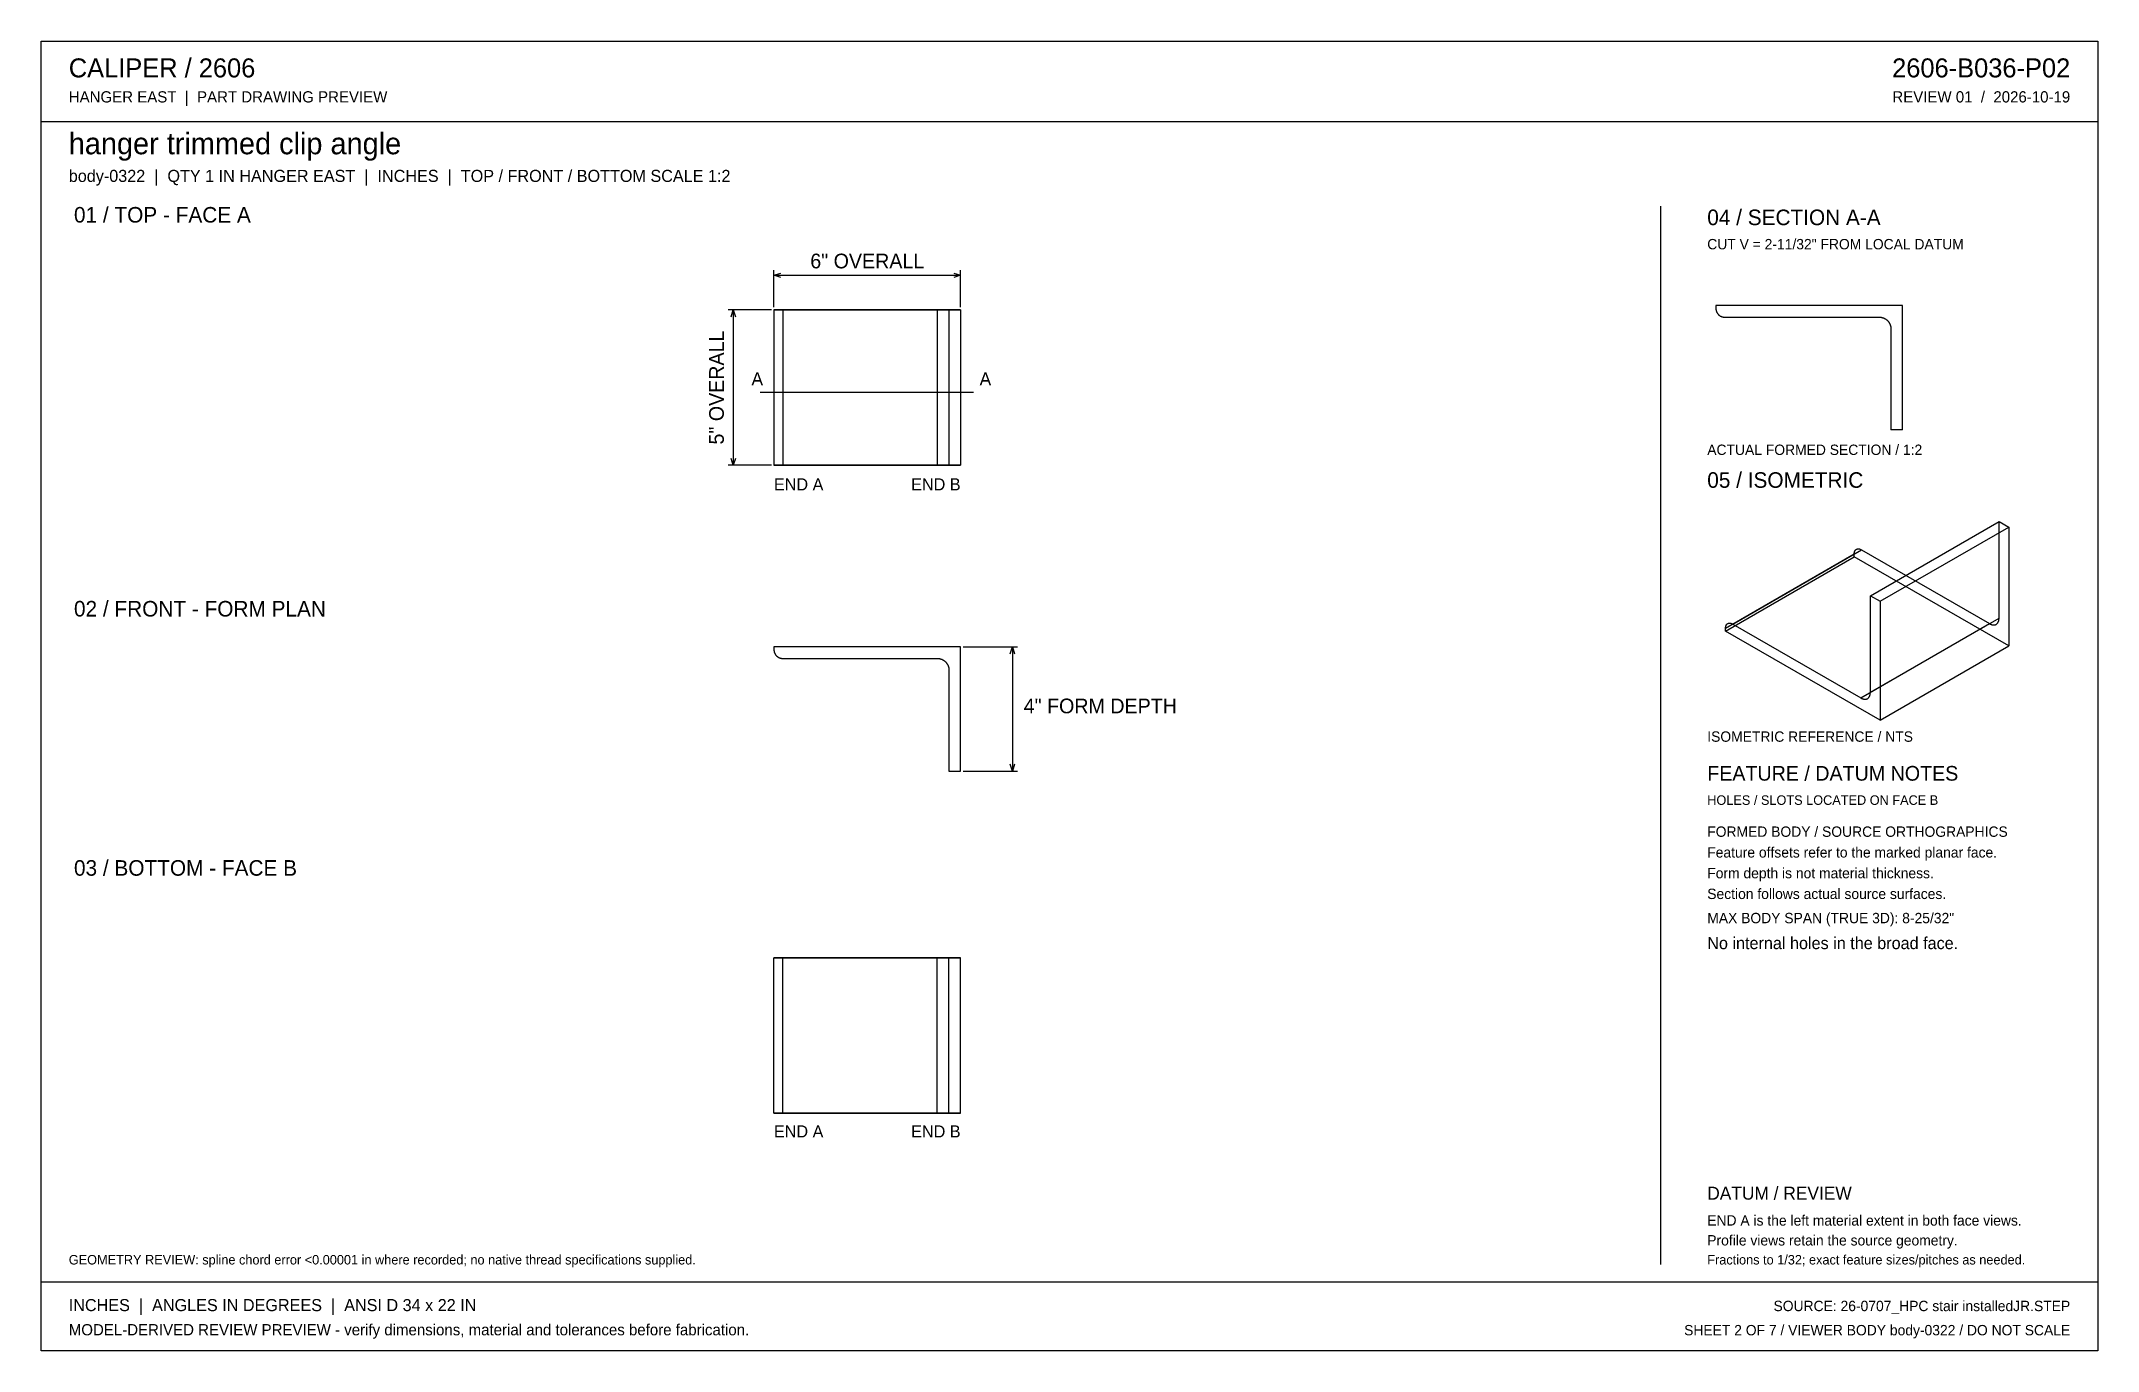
# Model space of a CAD drawing. Header units: inches. Extents: x 0.9 to 67.1, y 0.9 to 43.1.
import ezdxf
from ezdxf.enums import TextEntityAlignment as Align

# ---------------------------------------------------------------- set-up
doc = ezdxf.new("R2010")
doc.units = ezdxf.units.IN
doc.header["$MEASUREMENT"] = 0

msp = doc.modelspace()

# ---------------------------------------------------------------- texts
at = {"layer": 'ANNOTATION'}
for s, height, p in [('CALIPER / 2606', 0.61111, (1.833, 41.889)), ('HANGER EAST  |  PART DRAWING PREVIEW', 0.36111, (1.833, 41.083)), ('hanger trimmed clip angle', 0.69444, (1.833, 39.417)), ('body-0322  |  QTY 1 IN HANGER EAST  |  INCHES  |  TOP / FRONT / BOTTOM SCALE 1:2', 0.38889, (1.833, 38.528)), ('01 / TOP - FACE A', 0.5, (2, 37.222)), ('04 / SECTION A-A', 0.5, (54.5, 37.139)), ('CUT V = 2-11/32" FROM LOCAL DATUM', 0.33333, (54.5, 36.361)), ('A', 0.417, (23.778, 31.989)), ('A', 0.417, (31.111, 31.989)), ('ACTUAL FORMED SECTION / 1:2', 0.33333, (54.5, 29.75)), ('05 / ISOMETRIC', 0.5, (54.5, 28.694)), ('END A', 0.3889, (24.5, 28.611)), ('02 / FRONT - FORM PLAN', 0.5, (2, 24.556)), ('4" FORM DEPTH', 0.47222, (32.528, 21.444)), ('ISOMETRIC REFERENCE / NTS', 0.33333, (54.5, 20.528)), ('FEATURE / DATUM NOTES', 0.47222, (54.5, 19.278)), ('HOLES / SLOTS LOCATED ON FACE B', 0.30556, (54.5, 18.5)), ('FORMED BODY / SOURCE ORTHOGRAPHICS', 0.33333, (54.5, 17.472)), ('03 / BOTTOM - FACE B', 0.5, (2, 16.222)), ('Feature offsets refer to the marked planar face.', 0.33333, (54.5, 16.806)), ('Form depth is not material thickness.', 0.33333, (54.5, 16.139)), ('Section follows actual source surfaces.', 0.33333, (54.5, 15.472)), ('MAX BODY SPAN (TRUE 3D): 8-25/32"', 0.33333, (54.5, 14.694)), ('No internal holes in the broad face.', 0.38889, (54.5, 13.861)), ('END A', 0.3889, (24.5, 7.806)), ('DATUM / REVIEW', 0.41667, (54.5, 5.806)), ('END A is the left material extent in both face views.', 0.33333, (54.5, 4.972)), ('Profile views retain the source geometry.', 0.33333, (54.5, 4.333)), ('GEOMETRY REVIEW: spline chord error <0.00001 in where recorded; no native thread specifications supplied.', 0.305556, (1.833, 3.722)), ('Fractions to 1/32; exact feature sizes/pitches as needed.', 0.30556, (54.5, 3.722)), ('INCHES  |  ANGLES IN DEGREES  |  ANSI D 34 x 22 IN', 0.38889, (1.833, 2.222)), ('MODEL-DERIVED REVIEW PREVIEW - verify dimensions, material and tolerances before fabrication.', 0.36111, (1.833, 1.444))]:
    msp.add_text(s, height=height, dxfattribs=at).set_placement(p)
for s, height, p in [('2606-B036-P02', 0.61111, (66.167, 41.889)), ('REVIEW 01  /  2026-10-19', 0.36111, (66.167, 41.083)), ('END B', 0.3889, (30.5, 28.611)), ('END B', 0.3889, (30.5, 7.806)), ('SOURCE: 26-0707_HPC stair installedJR.STEP', 0.33333, (66.167, 2.222)), ('SHEET 2 OF 7 / VIEWER BODY body-0322 / DO NOT SCALE', 0.33333, (66.167, 1.444))]:
    msp.add_text(s, height=height, dxfattribs=at).set_placement(p, align=Align.RIGHT)
msp.add_text('6" OVERALL', height=0.4722, dxfattribs=at).set_placement((27.5, 35.75), align=Align.CENTER)
msp.add_text('5" OVERALL', height=0.4722, rotation=90, dxfattribs=at).set_placement((22.889, 31.917), align=Align.CENTER)

# ---------------------------------------------------------------- linework, layer by layer
at = {"layer": 'ANNOTATION'}
for p, q in [((24.5, 34.5), (24.5, 35.694)), ((24.5, 35.528), (24.722, 35.597)), ((24.5, 35.528), (30.5, 35.528)), ((24.722, 35.458), (24.5, 35.528)), ((30.278, 35.597), (30.5, 35.528)), ((30.5, 35.528), (30.278, 35.458)), ((30.5, 34.5), (30.5, 35.694)), ((24.417, 34.417), (23.028, 34.417)), ((23.125, 34.194), (23.194, 34.417)), ((23.194, 34.417), (23.194, 29.417)), ((23.194, 34.417), (23.264, 34.194)), ((24.056, 31.767), (30.917, 31.767)), ((24.417, 29.417), (23.028, 29.417)), ((23.194, 29.417), (23.125, 29.639)), ((23.264, 29.639), (23.194, 29.417)), ((30.583, 23.583), (32.333, 23.583)), ((32.097, 23.361), (32.167, 23.583)), ((32.167, 23.583), (32.167, 19.583)), ((32.167, 23.583), (32.236, 23.361)), ((30.583, 19.583), (32.333, 19.583)), ((32.167, 19.583), (32.097, 19.806)), ((32.236, 19.806), (32.167, 19.583))]:
    msp.add_line(p, q, dxfattribs=at)
at = {"layer": 'OUTLINE'}
for p, q in [((0.944, 43.056), (67.056, 43.056)), ((0.944, 0.944), (0.944, 43.056)), ((67.056, 43.056), (67.056, 0.944)), ((0.944, 40.472), (67.056, 40.472)), ((53, 37.75), (53, 3.722)), ((24.5, 34.417), (24.5, 29.417)), ((24.5, 34.417), (24.5, 34.417)), ((24.5, 34.417), (24.5, 34.417)), ((24.5, 34.417), (24.501, 34.417)), ((30.5, 34.417), (24.5, 34.417)), ((24.5, 34.417), (24.5, 29.417)), ((24.501, 34.417), (24.501, 34.417)), ((24.501, 34.417), (24.502, 34.417)), ((24.502, 34.417), (24.503, 34.417)), ((24.503, 34.417), (24.504, 34.417)), ((24.504, 34.417), (24.505, 34.417)), ((24.505, 34.417), (24.507, 34.417)), ((24.507, 34.417), (24.508, 34.417)), ((24.508, 34.417), (24.51, 34.417)), ((24.51, 34.417), (24.512, 34.417)), ((24.512, 34.417), (24.514, 34.417)), ((24.514, 34.417), (24.516, 34.417)), ((24.516, 34.417), (24.519, 34.417)), ((24.519, 34.417), (24.521, 34.417)), ((24.521, 34.417), (24.524, 34.417)), ((24.524, 34.417), (24.527, 34.417)), ((24.527, 34.417), (24.53, 34.417)), ((24.53, 34.417), (24.533, 34.417)), ((24.533, 34.417), (24.537, 34.417)), ((24.537, 34.417), (24.54, 34.417)), ((24.54, 34.417), (24.544, 34.417)), ((24.544, 34.417), (24.547, 34.417)), ((24.547, 34.417), (24.551, 34.417)), ((24.551, 34.417), (24.555, 34.417)), ((24.555, 34.417), (24.56, 34.417)), ((24.56, 34.417), (24.564, 34.417)), ((24.564, 34.417), (24.568, 34.417)), ((24.568, 34.417), (24.573, 34.417)), ((24.573, 34.417), (24.578, 34.417)), ((24.578, 34.417), (24.582, 34.417)), ((24.582, 34.417), (24.587, 34.417)), ((24.587, 34.417), (24.592, 34.417)), ((24.592, 34.417), (24.598, 34.417)), ((24.598, 34.417), (24.603, 34.417)), ((24.603, 34.417), (24.608, 34.417)), ((24.608, 34.417), (24.614, 34.417)), ((24.614, 34.417), (24.619, 34.417)), ((24.619, 34.417), (24.625, 34.417)), ((24.625, 34.417), (24.631, 34.417)), ((24.631, 34.417), (24.637, 34.417)), ((24.637, 34.417), (24.643, 34.417)), ((24.643, 34.417), (24.649, 34.417)), ((24.649, 34.417), (24.655, 34.417)), ((24.655, 34.417), (24.661, 34.417)), ((24.661, 34.417), (24.667, 34.417)), ((24.667, 34.417), (24.674, 34.417)), ((24.674, 34.417), (24.68, 34.417)), ((24.68, 34.417), (24.686, 34.417)), ((24.686, 34.417), (24.693, 34.417)), ((24.693, 34.417), (24.7, 34.417)), ((24.7, 34.417), (24.706, 34.417)), ((24.706, 34.417), (24.713, 34.417)), ((24.713, 34.417), (24.72, 34.417)), ((24.72, 34.417), (24.726, 34.417)), ((24.726, 34.417), (24.733, 34.417)), ((24.733, 34.417), (24.74, 34.417)), ((24.74, 34.417), (24.747, 34.417)), ((24.747, 34.417), (24.754, 34.417)), ((24.754, 34.417), (24.761, 34.417)), ((24.761, 34.417), (24.767, 34.417)), ((24.767, 34.417), (24.774, 34.417)), ((24.774, 34.417), (24.781, 34.417)), ((24.781, 34.417), (24.781, 29.417)), ((24.781, 34.417), (29.75, 34.417)), ((29.75, 34.417), (29.75, 29.417)), ((29.75, 34.417), (29.759, 34.417)), ((29.759, 34.417), (29.768, 34.417)), ((29.768, 34.417), (29.778, 34.417)), ((29.778, 34.417), (29.787, 34.417)), ((29.787, 34.417), (29.796, 34.417)), ((29.796, 34.417), (29.805, 34.417)), ((29.805, 34.417), (29.814, 34.417)), ((29.814, 34.417), (29.823, 34.417)), ((29.823, 34.417), (29.832, 34.417)), ((29.832, 34.417), (29.841, 34.417)), ((29.841, 34.417), (29.85, 34.417)), ((29.85, 34.417), (29.859, 34.417)), ((29.859, 34.417), (29.868, 34.417)), ((29.868, 34.417), (29.876, 34.417)), ((29.876, 34.417), (29.885, 34.417)), ((29.885, 34.417), (29.894, 34.417)), ((29.894, 34.417), (29.902, 34.417)), ((29.902, 34.417), (29.91, 34.417)), ((29.91, 34.417), (29.919, 34.417)), ((29.919, 34.417), (29.927, 34.417)), ((29.927, 34.417), (29.935, 34.417)), ((29.935, 34.417), (29.943, 34.417)), ((29.943, 34.417), (29.951, 34.417)), ((29.951, 34.417), (29.958, 34.417)), ((29.958, 34.417), (29.966, 34.417)), ((29.966, 34.417), (29.973, 34.417)), ((29.973, 34.417), (29.981, 34.417)), ((29.981, 34.417), (29.988, 34.417)), ((29.988, 34.417), (29.995, 34.417)), ((29.995, 34.417), (30.002, 34.417)), ((30.002, 34.417), (30.009, 34.417)), ((30.009, 34.417), (30.015, 34.417)), ((30.015, 34.417), (30.022, 34.417)), ((30.022, 34.417), (30.028, 34.417)), ((30.028, 34.417), (30.034, 34.417)), ((30.034, 34.417), (30.04, 34.417)), ((30.04, 34.417), (30.046, 34.417)), ((30.046, 34.417), (30.051, 34.417)), ((30.051, 34.417), (30.057, 34.417)), ((30.057, 34.417), (30.062, 34.417)), ((30.062, 34.417), (30.067, 34.417)), ((30.067, 34.417), (30.072, 34.417)), ((30.072, 34.417), (30.076, 34.417)), ((30.076, 34.417), (30.081, 34.417)), ((30.081, 34.417), (30.085, 34.417)), ((30.085, 34.417), (30.089, 34.417)), ((30.089, 34.417), (30.093, 34.417)), ((30.093, 34.417), (30.096, 34.417)), ((30.096, 34.417), (30.1, 34.417)), ((30.1, 34.417), (30.103, 34.417)), ((30.103, 34.417), (30.106, 34.417)), ((30.106, 34.417), (30.109, 34.417)), ((30.109, 34.417), (30.111, 34.417)), ((30.111, 34.417), (30.114, 34.417)), ((30.114, 34.417), (30.116, 34.417)), ((30.116, 34.417), (30.118, 34.417)), ((30.118, 34.417), (30.119, 34.417)), ((30.119, 34.417), (30.121, 34.417)), ((30.121, 34.417), (30.122, 34.417)), ((30.122, 34.417), (30.123, 34.417)), ((30.123, 34.417), (30.124, 34.417)), ((30.124, 34.417), (30.125, 34.417)), ((30.125, 34.417), (30.125, 29.417)), ((30.125, 34.417), (30.5, 34.417)), ((30.125, 34.417), (30.125, 34.417)), ((30.125, 34.417), (30.125, 34.417)), ((30.125, 34.417), (30.125, 29.417)), ((30.5, 34.417), (30.5, 29.417)), ((30.5, 34.417), (30.5, 29.417)), ((60.778, 34.556), (54.778, 34.556)), ((54.778, 34.556), (54.778, 34.462)), ((54.778, 34.462), (54.778, 34.455)), ((54.778, 34.455), (54.778, 34.448)), ((54.778, 34.448), (54.779, 34.441)), ((54.779, 34.441), (54.779, 34.434)), ((54.779, 34.434), (54.78, 34.427)), ((54.78, 34.427), (54.781, 34.421)), ((54.781, 34.421), (54.782, 34.414)), ((54.782, 34.414), (54.783, 34.407)), ((54.783, 34.407), (54.785, 34.4)), ((54.785, 34.4), (54.786, 34.393)), ((54.786, 34.393), (54.788, 34.387)), ((54.788, 34.387), (54.79, 34.38)), ((54.79, 34.38), (54.792, 34.374)), ((60.778, 30.556), (60.778, 34.556)), ((54.792, 34.374), (54.794, 34.367)), ((54.794, 34.367), (54.797, 34.361)), ((54.797, 34.361), (54.799, 34.354)), ((54.799, 34.354), (54.802, 34.348)), ((54.802, 34.348), (54.805, 34.342)), ((54.805, 34.342), (54.808, 34.335)), ((54.808, 34.335), (54.811, 34.329)), ((54.811, 34.329), (54.814, 34.323)), ((54.814, 34.323), (54.818, 34.317)), ((54.818, 34.317), (54.821, 34.311)), ((54.821, 34.311), (54.825, 34.306)), ((54.825, 34.306), (54.829, 34.3)), ((54.829, 34.3), (54.833, 34.294)), ((54.833, 34.294), (54.837, 34.289)), ((54.837, 34.289), (54.842, 34.283)), ((54.842, 34.283), (54.846, 34.278)), ((54.846, 34.278), (54.851, 34.273)), ((54.851, 34.273), (54.855, 34.268)), ((54.855, 34.268), (54.86, 34.263)), ((54.86, 34.263), (54.865, 34.258)), ((54.865, 34.258), (54.87, 34.253)), ((54.87, 34.253), (54.875, 34.249)), ((54.875, 34.249), (54.881, 34.244)), ((54.881, 34.244), (54.886, 34.24)), ((54.886, 34.24), (54.891, 34.236)), ((54.891, 34.236), (54.897, 34.232)), ((54.897, 34.232), (54.903, 34.228)), ((54.903, 34.228), (54.909, 34.224)), ((54.909, 34.224), (54.914, 34.221)), ((54.914, 34.221), (54.92, 34.217)), ((54.92, 34.217), (54.926, 34.214)), ((54.926, 34.214), (54.933, 34.211)), ((54.933, 34.211), (54.939, 34.208)), ((54.939, 34.208), (54.945, 34.205)), ((54.945, 34.205), (54.951, 34.202)), ((54.951, 34.202), (54.958, 34.199)), ((54.958, 34.199), (54.964, 34.197)), ((54.964, 34.197), (54.971, 34.195)), ((54.971, 34.195), (54.977, 34.193)), ((54.977, 34.193), (54.984, 34.191)), ((54.984, 34.191), (54.991, 34.189)), ((54.991, 34.189), (54.997, 34.187)), ((54.997, 34.187), (55.004, 34.186)), ((55.004, 34.186), (55.011, 34.185)), ((55.011, 34.185), (55.018, 34.184)), ((55.018, 34.184), (55.025, 34.183)), ((55.025, 34.183), (55.031, 34.182)), ((55.031, 34.182), (55.038, 34.181)), ((55.038, 34.181), (55.045, 34.181)), ((55.045, 34.181), (55.052, 34.181)), ((55.052, 34.181), (55.059, 34.181)), ((55.059, 34.181), (60.028, 34.181)), ((60.028, 34.181), (60.037, 34.18)), ((60.037, 34.18), (60.046, 34.18)), ((60.046, 34.18), (60.055, 34.18)), ((60.055, 34.18), (60.065, 34.179)), ((60.065, 34.179), (60.074, 34.178)), ((60.074, 34.178), (60.083, 34.176)), ((60.083, 34.176), (60.092, 34.175)), ((60.092, 34.175), (60.101, 34.173)), ((60.101, 34.173), (60.11, 34.171)), ((60.11, 34.171), (60.119, 34.169)), ((60.119, 34.169), (60.128, 34.167)), ((60.128, 34.167), (60.137, 34.164)), ((60.137, 34.164), (60.145, 34.162)), ((60.145, 34.162), (60.154, 34.159)), ((60.154, 34.159), (60.163, 34.155)), ((60.163, 34.155), (60.171, 34.152)), ((60.171, 34.152), (60.18, 34.148)), ((60.18, 34.148), (60.188, 34.145)), ((60.188, 34.145), (60.196, 34.141)), ((60.196, 34.141), (60.205, 34.136)), ((60.205, 34.136), (60.213, 34.132)), ((60.213, 34.132), (60.221, 34.127)), ((60.221, 34.127), (60.228, 34.122)), ((60.228, 34.122), (60.236, 34.117)), ((60.236, 34.117), (60.244, 34.112)), ((60.244, 34.112), (60.251, 34.107)), ((60.251, 34.107), (60.258, 34.101)), ((60.258, 34.101), (60.266, 34.095)), ((60.266, 34.095), (60.273, 34.09)), ((60.273, 34.09), (60.28, 34.083)), ((60.28, 34.083), (60.286, 34.077)), ((60.286, 34.077), (60.293, 34.071)), ((60.293, 34.071), (60.299, 34.064)), ((60.299, 34.064), (60.306, 34.057)), ((60.306, 34.057), (60.312, 34.05)), ((60.312, 34.05), (60.318, 34.043)), ((60.318, 34.043), (60.323, 34.036)), ((60.323, 34.036), (60.329, 34.029)), ((60.329, 34.029), (60.334, 34.021)), ((60.334, 34.021), (60.34, 34.014)), ((60.34, 34.014), (60.345, 34.006)), ((60.345, 34.006), (60.349, 33.998)), ((60.349, 33.998), (60.354, 33.99)), ((60.354, 33.99), (60.358, 33.982)), ((60.358, 33.982), (60.363, 33.974)), ((60.363, 33.974), (60.367, 33.966)), ((60.367, 33.966), (60.371, 33.958)), ((60.371, 33.958), (60.374, 33.949)), ((60.374, 33.949), (60.378, 33.941)), ((60.378, 33.941), (60.381, 33.932)), ((60.381, 33.932), (60.384, 33.923)), ((60.384, 33.923), (60.387, 33.914)), ((60.387, 33.914), (60.389, 33.906)), ((60.389, 33.906), (60.392, 33.897)), ((60.392, 33.897), (60.394, 33.888)), ((60.394, 33.888), (60.396, 33.879)), ((60.396, 33.879), (60.397, 33.87)), ((60.397, 33.87), (60.399, 33.861)), ((60.399, 33.861), (60.4, 33.851)), ((60.4, 33.851), (60.401, 33.842)), ((60.401, 33.842), (60.402, 33.833)), ((60.402, 33.833), (60.402, 33.824)), ((60.402, 33.824), (60.403, 33.815)), ((60.403, 33.815), (60.403, 33.806)), ((60.403, 33.806), (60.403, 30.556)), ((60.778, 30.556), (60.403, 30.556)), ((30.5, 29.417), (24.5, 29.417)), ((24.5, 29.417), (24.5, 29.417)), ((24.5, 29.417), (24.5, 29.417)), ((24.5, 29.417), (24.501, 29.417)), ((24.501, 29.417), (24.501, 29.417)), ((24.501, 29.417), (24.502, 29.417)), ((24.502, 29.417), (24.503, 29.417)), ((24.503, 29.417), (24.504, 29.417)), ((24.504, 29.417), (24.505, 29.417)), ((24.505, 29.417), (24.507, 29.417)), ((24.507, 29.417), (24.508, 29.417)), ((24.508, 29.417), (24.51, 29.417)), ((24.51, 29.417), (24.512, 29.417)), ((24.512, 29.417), (24.514, 29.417)), ((24.514, 29.417), (24.516, 29.417)), ((24.516, 29.417), (24.519, 29.417)), ((24.519, 29.417), (24.521, 29.417)), ((24.521, 29.417), (24.524, 29.417)), ((24.524, 29.417), (24.527, 29.417)), ((24.527, 29.417), (24.53, 29.417)), ((24.53, 29.417), (24.533, 29.417)), ((24.533, 29.417), (24.537, 29.417)), ((24.537, 29.417), (24.54, 29.417)), ((24.54, 29.417), (24.544, 29.417)), ((24.544, 29.417), (24.547, 29.417)), ((24.547, 29.417), (24.551, 29.417)), ((24.551, 29.417), (24.555, 29.417)), ((24.555, 29.417), (24.56, 29.417)), ((24.56, 29.417), (24.564, 29.417)), ((24.564, 29.417), (24.568, 29.417)), ((24.568, 29.417), (24.573, 29.417)), ((24.573, 29.417), (24.578, 29.417)), ((24.578, 29.417), (24.582, 29.417)), ((24.582, 29.417), (24.587, 29.417)), ((24.587, 29.417), (24.592, 29.417)), ((24.592, 29.417), (24.598, 29.417)), ((24.598, 29.417), (24.603, 29.417)), ((24.603, 29.417), (24.608, 29.417)), ((24.608, 29.417), (24.614, 29.417)), ((24.614, 29.417), (24.619, 29.417)), ((24.619, 29.417), (24.625, 29.417)), ((24.625, 29.417), (24.631, 29.417)), ((24.631, 29.417), (24.637, 29.417)), ((24.637, 29.417), (24.643, 29.417)), ((24.643, 29.417), (24.649, 29.417)), ((24.649, 29.417), (24.655, 29.417)), ((24.655, 29.417), (24.661, 29.417)), ((24.661, 29.417), (24.667, 29.417)), ((24.667, 29.417), (24.674, 29.417)), ((24.674, 29.417), (24.68, 29.417)), ((24.68, 29.417), (24.686, 29.417)), ((24.686, 29.417), (24.693, 29.417)), ((24.693, 29.417), (24.7, 29.417)), ((24.7, 29.417), (24.706, 29.417)), ((24.706, 29.417), (24.713, 29.417)), ((24.713, 29.417), (24.72, 29.417)), ((24.72, 29.417), (24.726, 29.417)), ((24.726, 29.417), (24.733, 29.417)), ((24.733, 29.417), (24.74, 29.417)), ((24.74, 29.417), (24.747, 29.417)), ((24.747, 29.417), (24.754, 29.417)), ((24.754, 29.417), (24.761, 29.417)), ((24.761, 29.417), (24.767, 29.417)), ((24.767, 29.417), (24.774, 29.417)), ((24.774, 29.417), (24.781, 29.417)), ((24.781, 29.417), (29.75, 29.417)), ((29.75, 29.417), (29.759, 29.417)), ((29.759, 29.417), (29.768, 29.417)), ((29.768, 29.417), (29.778, 29.417)), ((29.778, 29.417), (29.787, 29.417)), ((29.787, 29.417), (29.796, 29.417)), ((29.796, 29.417), (29.805, 29.417)), ((29.805, 29.417), (29.814, 29.417)), ((29.814, 29.417), (29.823, 29.417)), ((29.823, 29.417), (29.832, 29.417)), ((29.832, 29.417), (29.841, 29.417)), ((29.841, 29.417), (29.85, 29.417)), ((29.85, 29.417), (29.859, 29.417)), ((29.859, 29.417), (29.868, 29.417)), ((29.868, 29.417), (29.876, 29.417)), ((29.876, 29.417), (29.885, 29.417)), ((29.885, 29.417), (29.894, 29.417)), ((29.894, 29.417), (29.902, 29.417)), ((29.902, 29.417), (29.91, 29.417)), ((29.91, 29.417), (29.919, 29.417)), ((29.919, 29.417), (29.927, 29.417)), ((29.927, 29.417), (29.935, 29.417)), ((29.935, 29.417), (29.943, 29.417)), ((29.943, 29.417), (29.951, 29.417)), ((29.951, 29.417), (29.958, 29.417)), ((29.958, 29.417), (29.966, 29.417)), ((29.966, 29.417), (29.973, 29.417)), ((29.973, 29.417), (29.981, 29.417)), ((29.981, 29.417), (29.988, 29.417)), ((29.988, 29.417), (29.995, 29.417)), ((29.995, 29.417), (30.002, 29.417)), ((30.002, 29.417), (30.009, 29.417)), ((30.009, 29.417), (30.015, 29.417)), ((30.015, 29.417), (30.022, 29.417)), ((30.022, 29.417), (30.028, 29.417)), ((30.028, 29.417), (30.034, 29.417)), ((30.034, 29.417), (30.04, 29.417)), ((30.04, 29.417), (30.046, 29.417)), ((30.046, 29.417), (30.051, 29.417)), ((30.051, 29.417), (30.057, 29.417)), ((30.057, 29.417), (30.062, 29.417)), ((30.062, 29.417), (30.067, 29.417)), ((30.067, 29.417), (30.072, 29.417)), ((30.072, 29.417), (30.076, 29.417)), ((30.076, 29.417), (30.081, 29.417)), ((30.081, 29.417), (30.085, 29.417)), ((30.085, 29.417), (30.089, 29.417)), ((30.089, 29.417), (30.093, 29.417)), ((30.093, 29.417), (30.096, 29.417)), ((30.096, 29.417), (30.1, 29.417)), ((30.1, 29.417), (30.103, 29.417)), ((30.103, 29.417), (30.106, 29.417)), ((30.106, 29.417), (30.109, 29.417)), ((30.109, 29.417), (30.111, 29.417)), ((30.111, 29.417), (30.114, 29.417)), ((30.114, 29.417), (30.116, 29.417)), ((30.116, 29.417), (30.118, 29.417)), ((30.118, 29.417), (30.119, 29.417)), ((30.119, 29.417), (30.121, 29.417)), ((30.121, 29.417), (30.122, 29.417)), ((30.122, 29.417), (30.123, 29.417)), ((30.123, 29.417), (30.124, 29.417)), ((30.124, 29.417), (30.125, 29.417)), ((30.125, 29.417), (30.125, 29.417)), ((30.125, 29.417), (30.125, 29.417)), ((30.125, 29.417), (30.5, 29.417)), ((59.742, 25.223), (63.879, 27.611)), ((60.053, 25.044), (64.189, 27.432)), ((63.879, 24.506), (63.879, 27.611)), ((63.879, 27.611), (64.189, 27.432)), ((64.189, 27.432), (64.189, 23.611)), ((55.089, 24.178), (59.225, 26.566)), ((55.089, 24.088), (59.225, 26.477)), ((55.321, 24.312), (59.458, 26.701)), ((59.225, 26.573), (59.226, 26.579)), ((59.225, 26.566), (59.225, 26.573)), ((59.225, 26.477), (59.225, 26.566)), ((64.189, 23.611), (59.225, 26.477)), ((59.226, 26.592), (59.227, 26.598)), ((59.226, 26.586), (59.226, 26.592)), ((59.226, 26.579), (59.226, 26.586)), ((59.227, 26.598), (59.228, 26.604)), ((59.228, 26.604), (59.229, 26.61)), ((59.229, 26.61), (59.23, 26.616)), ((59.23, 26.616), (59.231, 26.622)), ((59.231, 26.622), (59.232, 26.627)), ((59.232, 26.627), (59.234, 26.633)), ((59.234, 26.633), (59.235, 26.638)), ((59.235, 26.638), (59.237, 26.644)), ((59.237, 26.644), (59.239, 26.649)), ((59.239, 26.649), (59.241, 26.654)), ((59.241, 26.654), (59.243, 26.659)), ((59.243, 26.659), (59.245, 26.664)), ((59.245, 26.664), (59.248, 26.668)), ((59.248, 26.668), (59.25, 26.673)), ((59.25, 26.673), (59.253, 26.677)), ((59.253, 26.677), (59.255, 26.681)), ((59.255, 26.681), (59.258, 26.685)), ((59.258, 26.685), (59.261, 26.689)), ((59.261, 26.689), (59.264, 26.693)), ((59.264, 26.693), (59.268, 26.696)), ((59.268, 26.696), (59.271, 26.7)), ((59.271, 26.7), (59.274, 26.703)), ((59.274, 26.703), (59.278, 26.706)), ((59.278, 26.706), (59.282, 26.709)), ((59.282, 26.709), (59.286, 26.712)), ((59.286, 26.712), (59.289, 26.714)), ((59.289, 26.714), (59.293, 26.717)), ((59.293, 26.717), (59.297, 26.719)), ((59.297, 26.719), (59.302, 26.721)), ((59.302, 26.721), (59.306, 26.723)), ((59.306, 26.723), (59.31, 26.725)), ((59.31, 26.725), (59.315, 26.726)), ((59.315, 26.726), (59.319, 26.728)), ((59.319, 26.728), (59.324, 26.729)), ((59.324, 26.729), (59.329, 26.73)), ((59.329, 26.73), (59.333, 26.731)), ((59.333, 26.731), (59.338, 26.731)), ((59.338, 26.731), (59.343, 26.732)), ((59.343, 26.732), (59.348, 26.732)), ((59.348, 26.732), (59.353, 26.732)), ((59.353, 26.732), (59.358, 26.732)), ((59.358, 26.732), (59.364, 26.732)), ((59.364, 26.732), (59.369, 26.732)), ((59.369, 26.732), (59.374, 26.731)), ((59.374, 26.731), (59.38, 26.73)), ((59.38, 26.73), (59.385, 26.729)), ((59.385, 26.729), (59.39, 26.728)), ((59.39, 26.728), (59.396, 26.727)), ((59.396, 26.727), (59.401, 26.725)), ((59.401, 26.725), (59.407, 26.723)), ((59.407, 26.723), (59.413, 26.722)), ((59.413, 26.722), (59.418, 26.72)), ((59.418, 26.72), (59.424, 26.717)), ((59.424, 26.717), (59.429, 26.715)), ((59.429, 26.715), (59.435, 26.712)), ((59.435, 26.712), (59.441, 26.71)), ((59.441, 26.71), (59.446, 26.707)), ((59.446, 26.707), (59.452, 26.704)), ((59.452, 26.704), (59.458, 26.701)), ((59.458, 26.701), (63.569, 24.327)), ((59.742, 22.118), (59.742, 25.223)), ((59.742, 25.223), (60.053, 25.044)), ((59.742, 22.118), (63.879, 24.506)), ((60.053, 25.044), (60.053, 21.222)), ((63.876, 24.456), (63.877, 24.464)), ((63.877, 24.472), (63.878, 24.48)), ((63.877, 24.464), (63.877, 24.472)), ((63.878, 24.48), (63.879, 24.489)), ((63.879, 24.497), (63.879, 24.506)), ((63.879, 24.489), (63.879, 24.497)), ((55.089, 24.197), (55.09, 24.204)), ((55.089, 24.191), (55.089, 24.197)), ((55.089, 24.184), (55.089, 24.191)), ((55.089, 24.178), (55.089, 24.184)), ((55.089, 24.088), (55.089, 24.178)), ((60.053, 21.222), (55.089, 24.088)), ((55.09, 24.21), (55.091, 24.216)), ((55.09, 24.204), (55.09, 24.21)), ((55.091, 24.216), (55.092, 24.222)), ((55.092, 24.222), (55.093, 24.228)), ((55.093, 24.228), (55.094, 24.233)), ((55.094, 24.233), (55.096, 24.239)), ((55.096, 24.239), (55.097, 24.245)), ((55.097, 24.245), (55.099, 24.25)), ((55.099, 24.25), (55.1, 24.255)), ((55.1, 24.255), (55.102, 24.26)), ((55.102, 24.26), (55.104, 24.266)), ((55.104, 24.266), (55.106, 24.27)), ((55.106, 24.27), (55.109, 24.275)), ((55.109, 24.275), (55.111, 24.28)), ((55.111, 24.28), (55.113, 24.284)), ((55.113, 24.284), (55.116, 24.289)), ((55.116, 24.289), (55.119, 24.293)), ((55.119, 24.293), (55.122, 24.297)), ((55.122, 24.297), (55.125, 24.301)), ((55.125, 24.301), (55.128, 24.304)), ((55.128, 24.304), (55.131, 24.308)), ((55.131, 24.308), (55.134, 24.311)), ((55.134, 24.311), (55.138, 24.315)), ((55.138, 24.315), (55.141, 24.318)), ((55.141, 24.318), (55.145, 24.321)), ((55.145, 24.321), (55.149, 24.323)), ((55.149, 24.323), (55.153, 24.326)), ((55.153, 24.326), (55.157, 24.328)), ((55.157, 24.328), (55.161, 24.331)), ((55.161, 24.331), (55.165, 24.333)), ((55.165, 24.333), (55.169, 24.335)), ((55.169, 24.335), (55.174, 24.336)), ((55.174, 24.336), (55.178, 24.338)), ((55.178, 24.338), (55.183, 24.339)), ((55.183, 24.339), (55.187, 24.341)), ((55.187, 24.341), (55.192, 24.342)), ((55.192, 24.342), (55.197, 24.342)), ((55.197, 24.342), (55.202, 24.343)), ((55.202, 24.343), (55.207, 24.343)), ((55.207, 24.343), (55.212, 24.344)), ((55.212, 24.344), (55.217, 24.344)), ((55.217, 24.344), (55.222, 24.344)), ((55.222, 24.344), (55.227, 24.344)), ((55.227, 24.344), (55.232, 24.343)), ((55.232, 24.343), (55.238, 24.343)), ((55.238, 24.343), (55.243, 24.342)), ((55.243, 24.342), (55.248, 24.341)), ((55.248, 24.341), (55.254, 24.34)), ((55.254, 24.34), (55.259, 24.338)), ((55.259, 24.338), (55.265, 24.337)), ((55.265, 24.337), (55.27, 24.335)), ((55.27, 24.335), (55.276, 24.333)), ((55.276, 24.333), (55.281, 24.331)), ((55.281, 24.331), (55.287, 24.329)), ((55.287, 24.329), (55.293, 24.327)), ((55.293, 24.327), (55.298, 24.324)), ((55.298, 24.324), (55.304, 24.321)), ((55.304, 24.321), (55.31, 24.318)), ((55.31, 24.318), (55.316, 24.315)), ((55.316, 24.315), (55.321, 24.312)), ((55.321, 24.312), (59.432, 21.939)), ((59.432, 21.939), (63.569, 24.327)), ((63.569, 24.327), (63.576, 24.323)), ((63.576, 24.323), (63.584, 24.319)), ((63.584, 24.319), (63.592, 24.315)), ((63.592, 24.315), (63.599, 24.311)), ((63.599, 24.311), (63.607, 24.308)), ((63.607, 24.308), (63.614, 24.305)), ((63.614, 24.305), (63.622, 24.302)), ((63.622, 24.302), (63.629, 24.299)), ((63.629, 24.299), (63.637, 24.297)), ((63.637, 24.297), (63.644, 24.294)), ((63.644, 24.294), (63.651, 24.292)), ((63.651, 24.292), (63.659, 24.291)), ((63.659, 24.291), (63.666, 24.289)), ((63.666, 24.289), (63.673, 24.288)), ((63.673, 24.288), (63.68, 24.287)), ((63.68, 24.287), (63.687, 24.286)), ((63.687, 24.286), (63.694, 24.285)), ((63.694, 24.285), (63.701, 24.285)), ((63.701, 24.285), (63.708, 24.285)), ((63.708, 24.285), (63.715, 24.285)), ((63.715, 24.285), (63.722, 24.285)), ((63.722, 24.285), (63.728, 24.286)), ((63.728, 24.286), (63.735, 24.287)), ((63.735, 24.287), (63.741, 24.288)), ((63.741, 24.288), (63.747, 24.289)), ((63.747, 24.289), (63.754, 24.291)), ((63.754, 24.291), (63.76, 24.293)), ((63.76, 24.293), (63.766, 24.295)), ((63.766, 24.295), (63.771, 24.297)), ((63.771, 24.297), (63.777, 24.3)), ((63.777, 24.3), (63.783, 24.302)), ((63.783, 24.302), (63.788, 24.305)), ((63.788, 24.305), (63.793, 24.309)), ((63.793, 24.309), (63.799, 24.312)), ((63.799, 24.312), (63.804, 24.316)), ((63.804, 24.316), (63.809, 24.32)), ((63.809, 24.32), (63.813, 24.324)), ((63.813, 24.324), (63.818, 24.328)), ((63.818, 24.328), (63.822, 24.333)), ((63.822, 24.333), (63.827, 24.337)), ((63.827, 24.337), (63.831, 24.342)), ((63.831, 24.342), (63.835, 24.348)), ((63.835, 24.348), (63.839, 24.353)), ((63.839, 24.353), (63.842, 24.359)), ((63.842, 24.359), (63.846, 24.364)), ((63.846, 24.364), (63.849, 24.37)), ((63.849, 24.37), (63.852, 24.376)), ((63.852, 24.376), (63.855, 24.383)), ((63.855, 24.383), (63.858, 24.389)), ((63.858, 24.389), (63.861, 24.396)), ((63.861, 24.396), (63.863, 24.403)), ((63.863, 24.403), (63.866, 24.41)), ((63.866, 24.41), (63.868, 24.417)), ((63.868, 24.417), (63.87, 24.425)), ((63.87, 24.425), (63.871, 24.432)), ((63.871, 24.432), (63.873, 24.44)), ((63.873, 24.44), (63.874, 24.448)), ((63.874, 24.448), (63.876, 24.456)), ((30.5, 23.583), (24.5, 23.583)), ((24.5, 23.583), (24.5, 23.49)), ((30.5, 23.583), (24.5, 23.583)), ((24.5, 23.583), (24.5, 23.49)), ((24.5, 23.49), (24.5, 23.483)), ((24.5, 23.49), (24.5, 23.483)), ((24.5, 23.483), (24.5, 23.476)), ((24.5, 23.483), (24.5, 23.476)), ((24.5, 23.476), (24.501, 23.469)), ((24.5, 23.476), (24.501, 23.469)), ((24.501, 23.469), (24.501, 23.462)), ((24.501, 23.469), (24.501, 23.462)), ((24.501, 23.462), (24.502, 23.455)), ((24.501, 23.462), (24.502, 23.455)), ((24.502, 23.455), (24.503, 23.448)), ((24.502, 23.455), (24.503, 23.448)), ((24.503, 23.448), (24.504, 23.442)), ((24.503, 23.448), (24.504, 23.442)), ((24.504, 23.442), (24.505, 23.435)), ((24.504, 23.442), (24.505, 23.435)), ((24.505, 23.435), (24.507, 23.428)), ((24.505, 23.435), (24.507, 23.428)), ((24.507, 23.428), (24.508, 23.421)), ((24.507, 23.428), (24.508, 23.421)), ((24.508, 23.421), (24.51, 23.415)), ((24.508, 23.421), (24.51, 23.415)), ((24.51, 23.415), (24.512, 23.408)), ((24.51, 23.415), (24.512, 23.408)), ((24.512, 23.408), (24.514, 23.401)), ((24.512, 23.408), (24.514, 23.401)), ((24.514, 23.401), (24.516, 23.395)), ((24.514, 23.401), (24.516, 23.395)), ((24.516, 23.395), (24.519, 23.388)), ((24.516, 23.395), (24.519, 23.388)), ((24.519, 23.388), (24.521, 23.382)), ((24.519, 23.388), (24.521, 23.382)), ((24.521, 23.382), (24.524, 23.376)), ((24.521, 23.382), (24.524, 23.376)), ((24.524, 23.376), (24.527, 23.369)), ((24.524, 23.376), (24.527, 23.369)), ((24.527, 23.369), (24.53, 23.363)), ((24.527, 23.369), (24.53, 23.363)), ((24.53, 23.363), (24.533, 23.357)), ((24.53, 23.363), (24.533, 23.357)), ((24.533, 23.357), (24.537, 23.351)), ((24.533, 23.357), (24.537, 23.351)), ((24.537, 23.351), (24.54, 23.345)), ((24.537, 23.351), (24.54, 23.345)), ((24.54, 23.345), (24.544, 23.339)), ((24.54, 23.345), (24.544, 23.339)), ((24.544, 23.339), (24.547, 23.333)), ((24.544, 23.339), (24.547, 23.333)), ((24.547, 23.333), (24.551, 23.328)), ((24.547, 23.333), (24.551, 23.328)), ((24.551, 23.328), (24.555, 23.322)), ((24.551, 23.328), (24.555, 23.322)), ((24.555, 23.322), (24.56, 23.317)), ((24.555, 23.322), (24.56, 23.317)), ((24.56, 23.317), (24.564, 23.311)), ((24.56, 23.317), (24.564, 23.311)), ((24.564, 23.311), (24.568, 23.306)), ((24.564, 23.311), (24.568, 23.306)), ((24.568, 23.306), (24.573, 23.301)), ((24.568, 23.306), (24.573, 23.301)), ((24.573, 23.301), (24.578, 23.296)), ((24.573, 23.301), (24.578, 23.296)), ((24.578, 23.296), (24.582, 23.291)), ((24.578, 23.296), (24.582, 23.291)), ((24.582, 23.291), (24.587, 23.286)), ((24.582, 23.291), (24.587, 23.286)), ((24.587, 23.286), (24.592, 23.281)), ((24.587, 23.286), (24.592, 23.281)), ((24.592, 23.281), (24.598, 23.277)), ((24.592, 23.281), (24.598, 23.277)), ((24.598, 23.277), (24.603, 23.272)), ((24.598, 23.277), (24.603, 23.272)), ((24.603, 23.272), (24.608, 23.268)), ((24.603, 23.272), (24.608, 23.268)), ((24.608, 23.268), (24.614, 23.264)), ((24.608, 23.268), (24.614, 23.264)), ((24.614, 23.264), (24.619, 23.26)), ((24.614, 23.264), (24.619, 23.26)), ((24.619, 23.26), (24.625, 23.256)), ((24.619, 23.26), (24.625, 23.256)), ((24.625, 23.256), (24.631, 23.252)), ((24.625, 23.256), (24.631, 23.252)), ((24.631, 23.252), (24.637, 23.248)), ((24.631, 23.252), (24.637, 23.248)), ((24.637, 23.248), (24.643, 23.245)), ((24.637, 23.248), (24.643, 23.245)), ((24.643, 23.245), (24.649, 23.242)), ((24.643, 23.245), (24.649, 23.242)), ((24.649, 23.242), (24.655, 23.238)), ((24.649, 23.242), (24.655, 23.238)), ((24.655, 23.238), (24.661, 23.235)), ((24.655, 23.238), (24.661, 23.235)), ((24.661, 23.235), (24.667, 23.232)), ((24.661, 23.235), (24.667, 23.232)), ((24.667, 23.232), (24.674, 23.23)), ((24.667, 23.232), (24.674, 23.23)), ((24.674, 23.23), (24.68, 23.227)), ((24.674, 23.23), (24.68, 23.227)), ((24.68, 23.227), (24.686, 23.225)), ((24.68, 23.227), (24.686, 23.225)), ((24.686, 23.225), (24.693, 23.223)), ((24.686, 23.225), (24.693, 23.223)), ((24.693, 23.223), (24.7, 23.22)), ((24.693, 23.223), (24.7, 23.22)), ((24.7, 23.22), (24.706, 23.219)), ((24.7, 23.22), (24.706, 23.219)), ((24.706, 23.219), (24.713, 23.217)), ((24.706, 23.219), (24.713, 23.217)), ((24.713, 23.217), (24.72, 23.215)), ((24.713, 23.217), (24.72, 23.215)), ((24.72, 23.215), (24.726, 23.214)), ((24.72, 23.215), (24.726, 23.214)), ((24.726, 23.214), (24.733, 23.212)), ((24.726, 23.214), (24.733, 23.212)), ((24.733, 23.212), (24.74, 23.211)), ((24.733, 23.212), (24.74, 23.211)), ((24.74, 23.211), (24.747, 23.21)), ((24.74, 23.211), (24.747, 23.21)), ((24.747, 23.21), (24.754, 23.21)), ((24.747, 23.21), (24.754, 23.21)), ((24.754, 23.21), (24.761, 23.209)), ((24.754, 23.21), (24.761, 23.209)), ((24.761, 23.209), (24.767, 23.209)), ((24.761, 23.209), (24.767, 23.209)), ((24.767, 23.209), (24.774, 23.208)), ((24.767, 23.209), (24.774, 23.208)), ((24.774, 23.208), (24.781, 23.208)), ((24.774, 23.208), (24.781, 23.208)), ((24.781, 23.208), (29.75, 23.208)), ((24.781, 23.208), (29.75, 23.208)), ((29.75, 23.208), (29.759, 23.208)), ((29.75, 23.208), (29.759, 23.208)), ((29.759, 23.208), (29.768, 23.208)), ((29.759, 23.208), (29.768, 23.208)), ((29.768, 23.208), (29.778, 23.207)), ((29.768, 23.208), (29.778, 23.207)), ((29.778, 23.207), (29.787, 23.207)), ((29.778, 23.207), (29.787, 23.207)), ((29.787, 23.207), (29.796, 23.206)), ((29.787, 23.207), (29.796, 23.206)), ((29.796, 23.206), (29.805, 23.204)), ((29.796, 23.206), (29.805, 23.204)), ((29.805, 23.204), (29.814, 23.203)), ((29.805, 23.204), (29.814, 23.203)), ((29.814, 23.203), (29.823, 23.201)), ((29.814, 23.203), (29.823, 23.201)), ((29.823, 23.201), (29.832, 23.199)), ((29.823, 23.201), (29.832, 23.199)), ((29.832, 23.199), (29.841, 23.197)), ((29.832, 23.199), (29.841, 23.197)), ((29.841, 23.197), (29.85, 23.195)), ((29.841, 23.197), (29.85, 23.195)), ((29.85, 23.195), (29.859, 23.192)), ((29.85, 23.195), (29.859, 23.192)), ((29.859, 23.192), (29.868, 23.189)), ((29.859, 23.192), (29.868, 23.189)), ((29.868, 23.189), (29.876, 23.186)), ((29.868, 23.189), (29.876, 23.186)), ((29.876, 23.186), (29.885, 23.183)), ((29.876, 23.186), (29.885, 23.183)), ((29.885, 23.183), (29.894, 23.18)), ((29.885, 23.183), (29.894, 23.18)), ((29.894, 23.18), (29.902, 23.176)), ((29.894, 23.18), (29.902, 23.176)), ((29.902, 23.176), (29.91, 23.172)), ((29.902, 23.176), (29.91, 23.172)), ((29.91, 23.172), (29.919, 23.168)), ((29.91, 23.172), (29.919, 23.168)), ((29.919, 23.168), (29.927, 23.164)), ((29.919, 23.168), (29.927, 23.164)), ((29.927, 23.164), (29.935, 23.16)), ((29.927, 23.164), (29.935, 23.16)), ((29.935, 23.16), (29.943, 23.155)), ((29.935, 23.16), (29.943, 23.155)), ((29.943, 23.155), (29.951, 23.15)), ((29.943, 23.155), (29.951, 23.15)), ((29.951, 23.15), (29.958, 23.145)), ((29.951, 23.15), (29.958, 23.145)), ((29.958, 23.145), (29.966, 23.14)), ((29.958, 23.145), (29.966, 23.14)), ((29.966, 23.14), (29.973, 23.135)), ((29.966, 23.14), (29.973, 23.135)), ((30.5, 19.583), (30.5, 23.583)), ((30.5, 19.583), (30.5, 23.583)), ((60.053, 21.222), (64.189, 23.611)), ((29.973, 23.135), (29.981, 23.129)), ((29.973, 23.135), (29.981, 23.129)), ((29.981, 23.129), (29.988, 23.123)), ((29.981, 23.129), (29.988, 23.123)), ((29.988, 23.123), (29.995, 23.117)), ((29.988, 23.123), (29.995, 23.117)), ((29.995, 23.117), (30.002, 23.111)), ((29.995, 23.117), (30.002, 23.111)), ((30.002, 23.111), (30.009, 23.105)), ((30.002, 23.111), (30.009, 23.105)), ((30.009, 23.105), (30.015, 23.098)), ((30.009, 23.105), (30.015, 23.098)), ((30.015, 23.098), (30.022, 23.092)), ((30.015, 23.098), (30.022, 23.092)), ((30.022, 23.092), (30.028, 23.085)), ((30.022, 23.092), (30.028, 23.085)), ((30.028, 23.085), (30.034, 23.078)), ((30.028, 23.085), (30.034, 23.078)), ((30.034, 23.078), (30.04, 23.071)), ((30.034, 23.078), (30.04, 23.071)), ((30.04, 23.071), (30.046, 23.064)), ((30.04, 23.071), (30.046, 23.064)), ((30.046, 23.064), (30.051, 23.057)), ((30.046, 23.064), (30.051, 23.057)), ((30.051, 23.057), (30.057, 23.049)), ((30.051, 23.057), (30.057, 23.049)), ((30.057, 23.049), (30.062, 23.042)), ((30.057, 23.049), (30.062, 23.042)), ((30.062, 23.042), (30.067, 23.034)), ((30.062, 23.042), (30.067, 23.034)), ((30.067, 23.034), (30.072, 23.026)), ((30.067, 23.034), (30.072, 23.026)), ((30.072, 23.026), (30.076, 23.018)), ((30.072, 23.026), (30.076, 23.018)), ((30.076, 23.018), (30.081, 23.01)), ((30.076, 23.018), (30.081, 23.01)), ((30.081, 23.01), (30.085, 23.002)), ((30.081, 23.01), (30.085, 23.002)), ((30.085, 23.002), (30.089, 22.994)), ((30.085, 23.002), (30.089, 22.994)), ((30.089, 22.994), (30.093, 22.985)), ((30.089, 22.994), (30.093, 22.985)), ((30.093, 22.985), (30.096, 22.977)), ((30.093, 22.985), (30.096, 22.977)), ((30.096, 22.977), (30.1, 22.968)), ((30.096, 22.977), (30.1, 22.968)), ((30.1, 22.968), (30.103, 22.96)), ((30.1, 22.968), (30.103, 22.96)), ((30.103, 22.96), (30.106, 22.951)), ((30.103, 22.96), (30.106, 22.951)), ((30.106, 22.951), (30.109, 22.942)), ((30.106, 22.951), (30.109, 22.942)), ((30.109, 22.942), (30.111, 22.933)), ((30.109, 22.942), (30.111, 22.933)), ((30.111, 22.933), (30.114, 22.924)), ((30.111, 22.933), (30.114, 22.924)), ((30.114, 22.924), (30.116, 22.915)), ((30.114, 22.924), (30.116, 22.915)), ((30.116, 22.915), (30.118, 22.906)), ((30.116, 22.915), (30.118, 22.906)), ((30.118, 22.906), (30.119, 22.897)), ((30.118, 22.906), (30.119, 22.897)), ((30.119, 22.897), (30.121, 22.888)), ((30.119, 22.897), (30.121, 22.888)), ((30.121, 22.888), (30.122, 22.879)), ((30.121, 22.888), (30.122, 22.879)), ((30.122, 22.879), (30.123, 22.87)), ((30.122, 22.879), (30.123, 22.87)), ((30.123, 22.87), (30.124, 22.861)), ((30.123, 22.87), (30.124, 22.861)), ((30.124, 22.861), (30.125, 22.852)), ((30.124, 22.861), (30.125, 22.852)), ((30.125, 22.852), (30.125, 22.843)), ((30.125, 22.852), (30.125, 22.843)), ((30.125, 22.843), (30.125, 22.833)), ((30.125, 22.843), (30.125, 22.833)), ((30.125, 22.833), (30.125, 19.583)), ((30.125, 22.833), (30.125, 19.583)), ((59.432, 21.939), (59.44, 21.934)), ((59.44, 21.934), (59.447, 21.93)), ((59.447, 21.93), (59.455, 21.927)), ((59.455, 21.927), (59.462, 21.923)), ((59.462, 21.923), (59.47, 21.92)), ((59.47, 21.92), (59.478, 21.916)), ((59.478, 21.916), (59.485, 21.913)), ((59.485, 21.913), (59.493, 21.911)), ((59.493, 21.911), (59.5, 21.908)), ((59.5, 21.908), (59.507, 21.906)), ((59.507, 21.906), (59.515, 21.904)), ((59.515, 21.904), (59.522, 21.902)), ((59.522, 21.902), (59.529, 21.901)), ((59.529, 21.901), (59.537, 21.899)), ((59.537, 21.899), (59.544, 21.898)), ((59.544, 21.898), (59.551, 21.897)), ((59.551, 21.897), (59.558, 21.897)), ((59.558, 21.897), (59.565, 21.897)), ((59.565, 21.897), (59.572, 21.896)), ((59.572, 21.896), (59.578, 21.897)), ((59.578, 21.897), (59.585, 21.897)), ((59.585, 21.897), (59.592, 21.898)), ((59.592, 21.898), (59.598, 21.898)), ((59.598, 21.898), (59.604, 21.9)), ((59.604, 21.9), (59.611, 21.901)), ((59.611, 21.901), (59.617, 21.903)), ((59.617, 21.903), (59.623, 21.904)), ((59.623, 21.904), (59.629, 21.906)), ((59.629, 21.906), (59.635, 21.909)), ((59.635, 21.909), (59.64, 21.911)), ((59.64, 21.911), (59.646, 21.914)), ((59.646, 21.914), (59.651, 21.917)), ((59.651, 21.917), (59.657, 21.92)), ((59.657, 21.92), (59.662, 21.924)), ((59.662, 21.924), (59.667, 21.927)), ((59.667, 21.927), (59.672, 21.931)), ((59.672, 21.931), (59.677, 21.935)), ((59.677, 21.935), (59.681, 21.94)), ((59.681, 21.94), (59.686, 21.944)), ((59.686, 21.944), (59.69, 21.949)), ((59.69, 21.949), (59.694, 21.954)), ((59.694, 21.954), (59.698, 21.959)), ((59.698, 21.959), (59.702, 21.965)), ((59.702, 21.965), (59.706, 21.97)), ((59.706, 21.97), (59.709, 21.976)), ((59.709, 21.976), (59.713, 21.982)), ((59.713, 21.982), (59.716, 21.988)), ((59.716, 21.988), (59.719, 21.994)), ((59.719, 21.994), (59.722, 22.001)), ((59.722, 22.001), (59.724, 22.008)), ((59.724, 22.008), (59.727, 22.015)), ((59.727, 22.015), (59.729, 22.022)), ((59.729, 22.022), (59.731, 22.029)), ((59.731, 22.029), (59.733, 22.036)), ((59.733, 22.036), (59.735, 22.044)), ((59.735, 22.044), (59.736, 22.051)), ((59.736, 22.051), (59.738, 22.059)), ((59.738, 22.059), (59.739, 22.067)), ((59.739, 22.067), (59.74, 22.075)), ((59.74, 22.075), (59.741, 22.084)), ((59.741, 22.092), (59.742, 22.1)), ((59.741, 22.084), (59.741, 22.092)), ((59.742, 22.109), (59.742, 22.118)), ((59.742, 22.1), (59.742, 22.109)), ((30.125, 19.583), (30.5, 19.583)), ((30.125, 19.583), (30.5, 19.583)), ((24.5, 8.583), (24.5, 13.583)), ((30.5, 13.583), (24.5, 13.583)), ((24.5, 13.583), (24.5, 13.583)), ((24.5, 13.583), (24.5, 13.583)), ((24.5, 13.583), (24.501, 13.583)), ((24.5, 8.583), (24.5, 13.583)), ((24.501, 13.583), (24.501, 13.583)), ((24.501, 13.583), (24.502, 13.583)), ((24.502, 13.583), (24.503, 13.583)), ((24.503, 13.583), (24.504, 13.583)), ((24.504, 13.583), (24.505, 13.583)), ((24.505, 13.583), (24.507, 13.583)), ((24.507, 13.583), (24.508, 13.583)), ((24.508, 13.583), (24.51, 13.583)), ((24.51, 13.583), (24.512, 13.583)), ((24.512, 13.583), (24.514, 13.583)), ((24.514, 13.583), (24.516, 13.583)), ((24.516, 13.583), (24.519, 13.583)), ((24.519, 13.583), (24.521, 13.583)), ((24.521, 13.583), (24.524, 13.583)), ((24.524, 13.583), (24.527, 13.583)), ((24.527, 13.583), (24.53, 13.583)), ((24.53, 13.583), (24.533, 13.583)), ((24.533, 13.583), (24.537, 13.583)), ((24.537, 13.583), (24.54, 13.583)), ((24.54, 13.583), (24.544, 13.583)), ((24.544, 13.583), (24.547, 13.583)), ((24.547, 13.583), (24.551, 13.583)), ((24.551, 13.583), (24.555, 13.583)), ((24.555, 13.583), (24.56, 13.583)), ((24.56, 13.583), (24.564, 13.583)), ((24.564, 13.583), (24.568, 13.583)), ((24.568, 13.583), (24.573, 13.583)), ((24.573, 13.583), (24.578, 13.583)), ((24.578, 13.583), (24.582, 13.583)), ((24.582, 13.583), (24.587, 13.583)), ((24.587, 13.583), (24.592, 13.583)), ((24.592, 13.583), (24.598, 13.583)), ((24.598, 13.583), (24.603, 13.583)), ((24.603, 13.583), (24.608, 13.583)), ((24.608, 13.583), (24.614, 13.583)), ((24.614, 13.583), (24.619, 13.583)), ((24.619, 13.583), (24.625, 13.583)), ((24.625, 13.583), (24.631, 13.583)), ((24.631, 13.583), (24.637, 13.583)), ((24.637, 13.583), (24.643, 13.583)), ((24.643, 13.583), (24.649, 13.583)), ((24.649, 13.583), (24.655, 13.583)), ((24.655, 13.583), (24.661, 13.583)), ((24.661, 13.583), (24.667, 13.583)), ((24.667, 13.583), (24.674, 13.583)), ((24.674, 13.583), (24.68, 13.583)), ((24.68, 13.583), (24.686, 13.583)), ((24.686, 13.583), (24.693, 13.583)), ((24.693, 13.583), (24.7, 13.583)), ((24.7, 13.583), (24.706, 13.583)), ((24.706, 13.583), (24.713, 13.583)), ((24.713, 13.583), (24.72, 13.583)), ((24.72, 13.583), (24.726, 13.583)), ((24.726, 13.583), (24.733, 13.583)), ((24.733, 13.583), (24.74, 13.583)), ((24.74, 13.583), (24.747, 13.583)), ((24.747, 13.583), (24.754, 13.583)), ((24.754, 13.583), (24.761, 13.583)), ((24.761, 13.583), (24.767, 13.583)), ((24.767, 13.583), (24.774, 13.583)), ((24.774, 13.583), (24.781, 13.583)), ((24.781, 13.583), (29.75, 13.583)), ((24.781, 8.583), (24.781, 13.583)), ((29.75, 8.583), (29.75, 13.583)), ((29.75, 13.583), (29.759, 13.583)), ((29.759, 13.583), (29.768, 13.583)), ((29.768, 13.583), (29.778, 13.583)), ((29.778, 13.583), (29.787, 13.583)), ((29.787, 13.583), (29.796, 13.583)), ((29.796, 13.583), (29.805, 13.583)), ((29.805, 13.583), (29.814, 13.583)), ((29.814, 13.583), (29.823, 13.583)), ((29.823, 13.583), (29.832, 13.583)), ((29.832, 13.583), (29.841, 13.583)), ((29.841, 13.583), (29.85, 13.583)), ((29.85, 13.583), (29.859, 13.583)), ((29.859, 13.583), (29.868, 13.583)), ((29.868, 13.583), (29.876, 13.583)), ((29.876, 13.583), (29.885, 13.583)), ((29.885, 13.583), (29.894, 13.583)), ((29.894, 13.583), (29.902, 13.583)), ((29.902, 13.583), (29.91, 13.583)), ((29.91, 13.583), (29.919, 13.583)), ((29.919, 13.583), (29.927, 13.583)), ((29.927, 13.583), (29.935, 13.583)), ((29.935, 13.583), (29.943, 13.583)), ((29.943, 13.583), (29.951, 13.583)), ((29.951, 13.583), (29.958, 13.583)), ((29.958, 13.583), (29.966, 13.583)), ((29.966, 13.583), (29.973, 13.583)), ((29.973, 13.583), (29.981, 13.583)), ((29.981, 13.583), (29.988, 13.583)), ((29.988, 13.583), (29.995, 13.583)), ((29.995, 13.583), (30.002, 13.583)), ((30.002, 13.583), (30.009, 13.583)), ((30.009, 13.583), (30.015, 13.583)), ((30.015, 13.583), (30.022, 13.583)), ((30.022, 13.583), (30.028, 13.583)), ((30.028, 13.583), (30.034, 13.583)), ((30.034, 13.583), (30.04, 13.583)), ((30.04, 13.583), (30.046, 13.583)), ((30.046, 13.583), (30.051, 13.583)), ((30.051, 13.583), (30.057, 13.583)), ((30.057, 13.583), (30.062, 13.583)), ((30.062, 13.583), (30.067, 13.583)), ((30.067, 13.583), (30.072, 13.583)), ((30.072, 13.583), (30.076, 13.583)), ((30.076, 13.583), (30.081, 13.583)), ((30.081, 13.583), (30.085, 13.583)), ((30.085, 13.583), (30.089, 13.583)), ((30.089, 13.583), (30.093, 13.583)), ((30.093, 13.583), (30.096, 13.583)), ((30.096, 13.583), (30.1, 13.583)), ((30.1, 13.583), (30.103, 13.583)), ((30.103, 13.583), (30.106, 13.583)), ((30.106, 13.583), (30.109, 13.583)), ((30.109, 13.583), (30.111, 13.583)), ((30.111, 13.583), (30.114, 13.583)), ((30.114, 13.583), (30.116, 13.583)), ((30.116, 13.583), (30.118, 13.583)), ((30.118, 13.583), (30.119, 13.583)), ((30.119, 13.583), (30.121, 13.583)), ((30.121, 13.583), (30.122, 13.583)), ((30.122, 13.583), (30.123, 13.583)), ((30.123, 13.583), (30.124, 13.583)), ((30.124, 13.583), (30.125, 13.583)), ((30.125, 8.583), (30.125, 13.583)), ((30.125, 8.583), (30.125, 13.583)), ((30.125, 13.583), (30.125, 13.583)), ((30.125, 13.583), (30.125, 13.583)), ((30.125, 13.583), (30.5, 13.583)), ((30.5, 8.583), (30.5, 13.583)), ((30.5, 8.583), (30.5, 13.583)), ((24.5, 8.583), (24.5, 8.583)), ((24.5, 8.583), (24.5, 8.583)), ((24.5, 8.583), (24.501, 8.583)), ((30.5, 8.583), (24.5, 8.583)), ((24.501, 8.583), (24.501, 8.583)), ((24.501, 8.583), (24.502, 8.583)), ((24.502, 8.583), (24.503, 8.583)), ((24.503, 8.583), (24.504, 8.583)), ((24.504, 8.583), (24.505, 8.583)), ((24.505, 8.583), (24.507, 8.583)), ((24.507, 8.583), (24.508, 8.583)), ((24.508, 8.583), (24.51, 8.583)), ((24.51, 8.583), (24.512, 8.583)), ((24.512, 8.583), (24.514, 8.583)), ((24.514, 8.583), (24.516, 8.583)), ((24.516, 8.583), (24.519, 8.583)), ((24.519, 8.583), (24.521, 8.583)), ((24.521, 8.583), (24.524, 8.583)), ((24.524, 8.583), (24.527, 8.583)), ((24.527, 8.583), (24.53, 8.583)), ((24.53, 8.583), (24.533, 8.583)), ((24.533, 8.583), (24.537, 8.583)), ((24.537, 8.583), (24.54, 8.583)), ((24.54, 8.583), (24.544, 8.583)), ((24.544, 8.583), (24.547, 8.583)), ((24.547, 8.583), (24.551, 8.583)), ((24.551, 8.583), (24.555, 8.583)), ((24.555, 8.583), (24.56, 8.583)), ((24.56, 8.583), (24.564, 8.583)), ((24.564, 8.583), (24.568, 8.583)), ((24.568, 8.583), (24.573, 8.583)), ((24.573, 8.583), (24.578, 8.583)), ((24.578, 8.583), (24.582, 8.583)), ((24.582, 8.583), (24.587, 8.583)), ((24.587, 8.583), (24.592, 8.583)), ((24.592, 8.583), (24.598, 8.583)), ((24.598, 8.583), (24.603, 8.583)), ((24.603, 8.583), (24.608, 8.583)), ((24.608, 8.583), (24.614, 8.583)), ((24.614, 8.583), (24.619, 8.583)), ((24.619, 8.583), (24.625, 8.583)), ((24.625, 8.583), (24.631, 8.583)), ((24.631, 8.583), (24.637, 8.583)), ((24.637, 8.583), (24.643, 8.583)), ((24.643, 8.583), (24.649, 8.583)), ((24.649, 8.583), (24.655, 8.583)), ((24.655, 8.583), (24.661, 8.583)), ((24.661, 8.583), (24.667, 8.583)), ((24.667, 8.583), (24.674, 8.583)), ((24.674, 8.583), (24.68, 8.583)), ((24.68, 8.583), (24.686, 8.583)), ((24.686, 8.583), (24.693, 8.583)), ((24.693, 8.583), (24.7, 8.583)), ((24.7, 8.583), (24.706, 8.583)), ((24.706, 8.583), (24.713, 8.583)), ((24.713, 8.583), (24.72, 8.583)), ((24.72, 8.583), (24.726, 8.583)), ((24.726, 8.583), (24.733, 8.583)), ((24.733, 8.583), (24.74, 8.583)), ((24.74, 8.583), (24.747, 8.583)), ((24.747, 8.583), (24.754, 8.583)), ((24.754, 8.583), (24.761, 8.583)), ((24.761, 8.583), (24.767, 8.583)), ((24.767, 8.583), (24.774, 8.583)), ((24.774, 8.583), (24.781, 8.583)), ((24.781, 8.583), (29.75, 8.583)), ((29.75, 8.583), (29.759, 8.583)), ((29.759, 8.583), (29.768, 8.583)), ((29.768, 8.583), (29.778, 8.583)), ((29.778, 8.583), (29.787, 8.583)), ((29.787, 8.583), (29.796, 8.583)), ((29.796, 8.583), (29.805, 8.583)), ((29.805, 8.583), (29.814, 8.583)), ((29.814, 8.583), (29.823, 8.583)), ((29.823, 8.583), (29.832, 8.583)), ((29.832, 8.583), (29.841, 8.583)), ((29.841, 8.583), (29.85, 8.583)), ((29.85, 8.583), (29.859, 8.583)), ((29.859, 8.583), (29.868, 8.583)), ((29.868, 8.583), (29.876, 8.583)), ((29.876, 8.583), (29.885, 8.583)), ((29.885, 8.583), (29.894, 8.583)), ((29.894, 8.583), (29.902, 8.583)), ((29.902, 8.583), (29.91, 8.583)), ((29.91, 8.583), (29.919, 8.583)), ((29.919, 8.583), (29.927, 8.583)), ((29.927, 8.583), (29.935, 8.583)), ((29.935, 8.583), (29.943, 8.583)), ((29.943, 8.583), (29.951, 8.583)), ((29.951, 8.583), (29.958, 8.583)), ((29.958, 8.583), (29.966, 8.583)), ((29.966, 8.583), (29.973, 8.583)), ((29.973, 8.583), (29.981, 8.583)), ((29.981, 8.583), (29.988, 8.583)), ((29.988, 8.583), (29.995, 8.583)), ((29.995, 8.583), (30.002, 8.583)), ((30.002, 8.583), (30.009, 8.583)), ((30.009, 8.583), (30.015, 8.583)), ((30.015, 8.583), (30.022, 8.583)), ((30.022, 8.583), (30.028, 8.583)), ((30.028, 8.583), (30.034, 8.583)), ((30.034, 8.583), (30.04, 8.583)), ((30.04, 8.583), (30.046, 8.583)), ((30.046, 8.583), (30.051, 8.583)), ((30.051, 8.583), (30.057, 8.583)), ((30.057, 8.583), (30.062, 8.583)), ((30.062, 8.583), (30.067, 8.583)), ((30.067, 8.583), (30.072, 8.583)), ((30.072, 8.583), (30.076, 8.583)), ((30.076, 8.583), (30.081, 8.583)), ((30.081, 8.583), (30.085, 8.583)), ((30.085, 8.583), (30.089, 8.583)), ((30.089, 8.583), (30.093, 8.583)), ((30.093, 8.583), (30.096, 8.583)), ((30.096, 8.583), (30.1, 8.583)), ((30.1, 8.583), (30.103, 8.583)), ((30.103, 8.583), (30.106, 8.583)), ((30.106, 8.583), (30.109, 8.583)), ((30.109, 8.583), (30.111, 8.583)), ((30.111, 8.583), (30.114, 8.583)), ((30.114, 8.583), (30.116, 8.583)), ((30.116, 8.583), (30.118, 8.583)), ((30.118, 8.583), (30.119, 8.583)), ((30.119, 8.583), (30.121, 8.583)), ((30.121, 8.583), (30.122, 8.583)), ((30.122, 8.583), (30.123, 8.583)), ((30.123, 8.583), (30.124, 8.583)), ((30.124, 8.583), (30.125, 8.583)), ((30.125, 8.583), (30.5, 8.583)), ((30.125, 8.583), (30.125, 8.583)), ((30.125, 8.583), (30.125, 8.583)), ((0.944, 3.167), (67.056, 3.167)), ((67.056, 0.944), (0.944, 0.944))]:
    msp.add_line(p, q, dxfattribs=at)

msp.set_redraw_order([(e.dxf.handle, doc.entitydb.next_handle()) for e in msp.query("TEXT MTEXT ATTDEF DIMENSION ARC_DIMENSION")])  # texts and dimensions are drawn at this point

doc.saveas('drawing.dxf')
